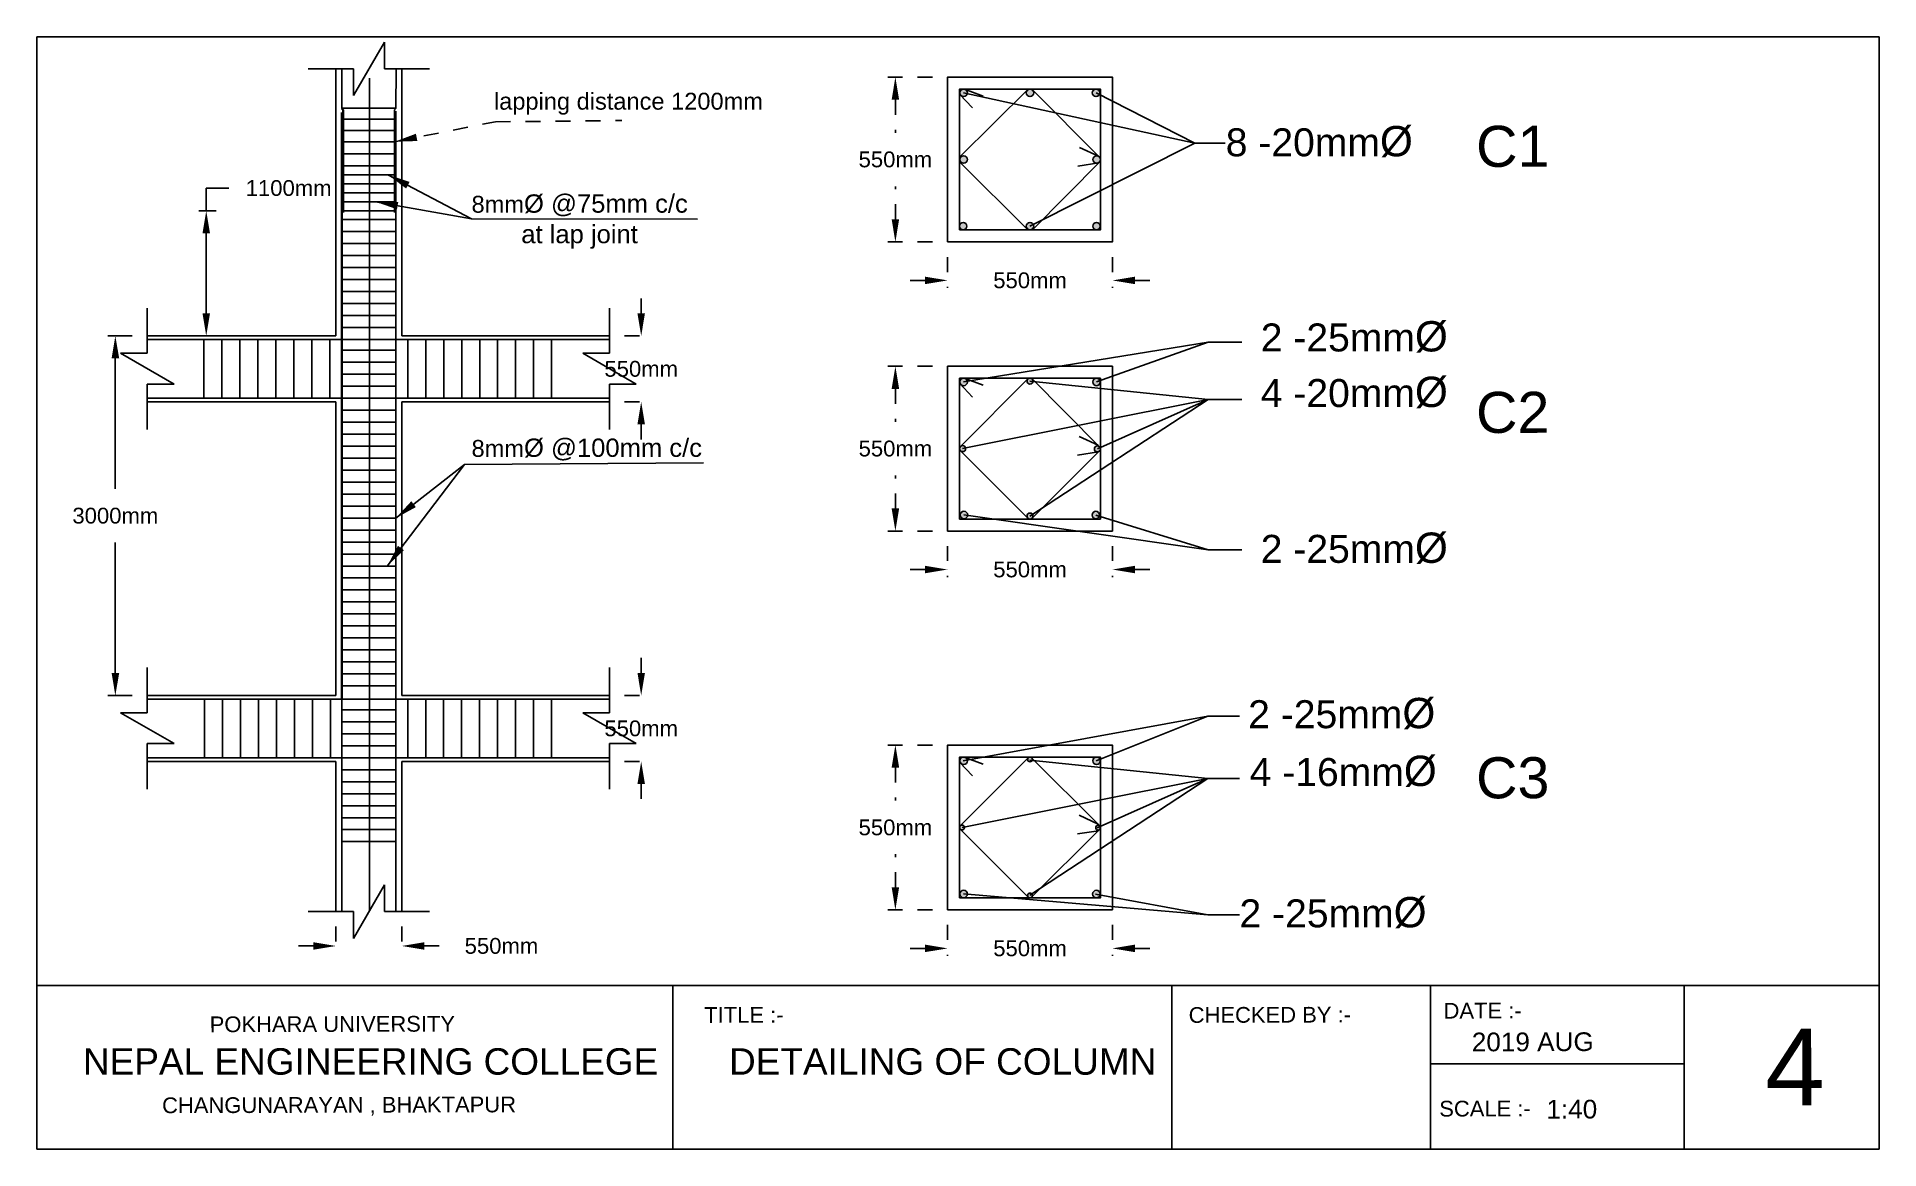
# Model space of a CAD drawing. Header units: metres. Extents: x 3 to 189, y -54 to 67.
# Drawn here: x 72.92 to 85.22, y -40.59 to -33.16 of the extents above; entities that cross this region are included whole.
import ezdxf

# ---------------------------------------------------------------- set-up
doc = ezdxf.new("R2010")
doc.units = ezdxf.units.M
doc.header["$LTSCALE"] = 0.015
doc.header["$MEASUREMENT"] = 0
doc.linetypes.add('ACAD_ISO08W100', pattern=[36, 24, -3, 6, -3])
doc.styles.get("Standard").update_dxf_attribs({"font": 'arial.ttf'})
doc.dimstyles.get("Standard").update_dxf_attribs({"dimscale": 1.005, "dimtxt": 0.105, "dimasz": 0.15, "dimexe": 0.05, "dimexo": 0.1, "dimgap": 0.125, "dimtad": 0, "dimtih": 1, "dimtoh": 1, "dimdec": 4, "dimzin": 0, "dimdsep": 46, "dimtxsty": 'Standard', "dimcen": 0.115, "dimadec": 3, "dimazin": 0, "dimtfac": 1, "dimtdec": 4, "dimtofl": 0, "dimtmove": 0, "dimatfit": 3, "dimfxl": 1, "dimfxlon": 1, "dimtolj": 1, "dimtzin": 0, "dimarcsym": 0})

msp = doc.modelspace()

# ---------------------------------------------------------------- texts
at = {"linetype": 'Continuous'}
for s, height, p in [('C1', 0.274139, (82.52923, -34.03063)), ('C2', 0.274139, (82.52923, -35.8066)), ('C3', 0.274139, (82.52923, -38.24575)), ('POKHARA UNIVERSITY', 0.105, (74.07414, -39.80663)), ('TITLE :-', 0.105, (77.37584, -39.74428)), ('CHECKED BY :-', 0.105, (80.61013, -39.74428)), ('DATE :-', 0.105, (82.31187, -39.71568)), ('2019 AUG ', 0.124819, (82.5006, -39.93432)), ('4', 0.51264, (84.4591, -40.29531)), ('CHANGUNARAYAN , BHAKTAPUR', 0.105, (73.75624, -40.3472)), ('SCALE :-', 0.105, (82.28314, -40.3696)), ('1:40', 0.124819, (82.99865, -40.38314))]:
    msp.add_text(s, height=height, rotation=0.15, dxfattribs=at).set_placement(p)
at = {"linetype": 'Continuous', "attachment_point": 1}
for s, width, gutter_width, insert, char_height in [('lapping distance 1200mm', 2.0186148, 0.5641, (75.97179, -33.53537), 0.1128194), ('8 -20mm{\\H1.08333x;Ø}', 1.6036248, 0.93411, (80.85758, -33.75721), 0.1868214), ('8mm{\\H1.08333x;Ø @75mm c/c\\P       at lap joint}', 2.0186148, 0.5641, (75.8223, -34.21386), 0.1128194), ('2 -25mm{\\H1.08333x;Ø}', 1.6036248, 0.93411, (81.09123, -35.05996), 0.1868214), ('4 -20mm{\\H1.08333x;Ø}', 1.6036248, 0.93411, (81.09123, -35.43093), 0.1868214), ('8mm{\\H1.08333x;Ø @100mm c/c}', 2.0186148, 0.5641, (75.8223, -35.84373), 0.1128194), ('2 -25mm{\\H1.08333x;Ø}', 1.6036248, 0.93411, (81.09123, -36.47108), 0.1868214), ('2 -25mm{\\H1.08333x;Ø}', 1.6036248, 0.93411, (81.00746, -37.57486), 0.1868214), ('4 -16mm{\\H1.08333x;Ø}', 1.6036248, 0.93411, (81.01717, -37.96078), 0.1868214), ('2 -25mm{\\H1.08333x;Ø}', 1.6036248, 0.93411, (80.94933, -38.90419), 0.1868214), ('NEPAL ENGINEERING COLLEGE', 7.6490582, 0.8836, (73.22763, -39.91355), 0.1767205), ('DETAILING OF COLUMN', 7.6490582, 0.8836, (77.54133, -39.91355), 0.1767205)]:
    msp.add_mtext_dynamic_manual_height_columns(s, width=width, gutter_width=gutter_width, heights=[0], dxfattribs=dict(at, insert=insert, char_height=char_height))

# ---------------------------------------------------------------- blocks, each defined once
blk = doc.blocks.new('*D108')
at = {"color": 0, "lineweight": -2, "ltscale": 0.01, "transparency": 16777216}
for p, q in [((74.051, -34.323), (74.051, -34.172)), ((74.051, -34.172), (74.202, -34.172)), ((74.117, -34.323), (74.001, -34.323)), ((74.051, -35.008), (74.051, -34.473)), ((74.117, -35.159), (74.001, -35.159))]:
    blk.add_line(p, q, dxfattribs=at)
at = {"color": 0, "ltscale": 0.01, "transparency": 16777216}
for points in [[(74.026, -34.473), (74.076, -34.473), (74.051, -34.323)], [(74.026, -35.008), (74.076, -35.008), (74.051, -35.159)]]:
    blk.add_solid(points, dxfattribs=at)
at = {"layer": 'Defpoints', "color": 0, "ltscale": 0.01, "transparency": 16777216}
for p in [(74.051, -34.323), (74.217, -34.323), (74.217, -35.159)]:
    blk.add_point(p, dxfattribs=at)
at = {"color": 0, "ltscale": 0.01, "transparency": 16777216, "insert": (74.601, -34.172), "char_height": 0.1055, "attachment_point": 5}
blk.add_mtext('\\A1;1100mm', dxfattribs=at)
blk = doc.blocks.new('*D109')
at = {"color": 0, "lineweight": -2, "ltscale": 0.01, "transparency": 16777216}
for p, q in [((73.557, -35.159), (73.394, -35.159)), ((73.444, -35.309), (73.444, -36.179)), ((73.444, -37.408), (73.444, -36.538)), ((73.557, -37.559), (73.394, -37.559))]:
    blk.add_line(p, q, dxfattribs=at)
at = {"color": 0, "ltscale": 0.01, "transparency": 16777216}
for points in [[(73.419, -35.309), (73.47, -35.309), (73.444, -35.159)], [(73.419, -37.408), (73.47, -37.408), (73.444, -37.559)]]:
    blk.add_solid(points, dxfattribs=at)
at = {"layer": 'Defpoints', "color": 0, "ltscale": 0.01, "transparency": 16777216}
for p in [(73.657, -35.159), (73.444, -37.559), (73.657, -37.559)]:
    blk.add_point(p, dxfattribs=at)
at = {"color": 0, "ltscale": 0.01, "transparency": 16777216, "insert": (73.444, -36.359), "char_height": 0.1055, "attachment_point": 5}
blk.add_mtext('\\A1;3000mm', dxfattribs=at)
blk = doc.blocks.new('*D204')
at = {"color": 0, "linetype": 'ACAD_ISO08W100', "lineweight": -2, "ltscale": 0.01, "transparency": 16777216}
for p, q in [((74.917, -39.102), (74.917, -39.281)), ((75.357, -39.102), (75.357, -39.281)), ((74.766, -39.231), (74.615, -39.231)), ((75.507, -39.231), (75.658, -39.231))]:
    blk.add_line(p, q, dxfattribs=at)
at = {"color": 0, "linetype": 'ACAD_ISO08W100', "ltscale": 0.01, "transparency": 16777216}
for points in [[(74.766, -39.206), (74.766, -39.256), (74.917, -39.231)], [(75.507, -39.206), (75.507, -39.256), (75.357, -39.231)]]:
    blk.add_solid(points, dxfattribs=at)
at = {"layer": 'Defpoints', "color": 0, "linetype": 'ACAD_ISO08W100', "ltscale": 0.01, "transparency": 16777216}
for p in [(74.917, -39.001), (75.357, -39.001), (75.357, -39.231)]:
    blk.add_point(p, dxfattribs=at)
at = {"color": 0, "linetype": 'ACAD_ISO08W100', "ltscale": 0.01, "transparency": 16777216, "insert": (76.022, -39.231), "char_height": 0.1055, "attachment_point": 5}
blk.add_mtext('\\A1;550mm', dxfattribs=at)
blk = doc.blocks.new('*D205')
at = {"color": 0, "linetype": 'ACAD_ISO08W100', "lineweight": -2, "ltscale": 0.01, "transparency": 16777216}
for p, q in [((76.955, -37.408), (76.955, -37.257)), ((76.844, -37.559), (77.005, -37.559)), ((76.844, -37.999), (77.005, -37.999)), ((76.955, -38.149), (76.955, -38.3))]:
    blk.add_line(p, q, dxfattribs=at)
at = {"color": 0, "linetype": 'ACAD_ISO08W100', "ltscale": 0.01, "transparency": 16777216}
for points in [[(76.93, -37.408), (76.98, -37.408), (76.955, -37.559)], [(76.93, -38.149), (76.98, -38.149), (76.955, -37.999)]]:
    blk.add_solid(points, dxfattribs=at)
at = {"layer": 'Defpoints', "color": 0, "linetype": 'ACAD_ISO08W100', "ltscale": 0.01, "transparency": 16777216}
for p in [(76.744, -37.559), (76.744, -37.999), (76.955, -37.999)]:
    blk.add_point(p, dxfattribs=at)
at = {"color": 0, "linetype": 'ACAD_ISO08W100', "ltscale": 0.01, "transparency": 16777216, "insert": (76.955, -37.779), "char_height": 0.1055, "attachment_point": 5}
blk.add_mtext('\\A1;550mm', dxfattribs=at)
blk = doc.blocks.new('*D206')
at = {"color": 0, "linetype": 'ACAD_ISO08W100', "lineweight": -2, "ltscale": 0.01, "transparency": 16777216}
for p, q in [((78.9, -33.431), (78.602, -33.431)), ((78.652, -33.582), (78.652, -33.802)), ((78.652, -34.38), (78.652, -34.161)), ((78.9, -34.531), (78.602, -34.531))]:
    blk.add_line(p, q, dxfattribs=at)
at = {"color": 0, "linetype": 'ACAD_ISO08W100', "ltscale": 0.01, "transparency": 16777216}
for points in [[(78.627, -33.582), (78.677, -33.582), (78.652, -33.431)], [(78.627, -34.38), (78.677, -34.38), (78.652, -34.531)]]:
    blk.add_solid(points, dxfattribs=at)
at = {"layer": 'Defpoints', "color": 0, "linetype": 'ACAD_ISO08W100', "ltscale": 0.01, "transparency": 16777216}
for p in [(79.001, -33.431), (78.652, -34.531), (79.001, -34.531)]:
    blk.add_point(p, dxfattribs=at)
at = {"color": 0, "linetype": 'ACAD_ISO08W100', "ltscale": 0.01, "transparency": 16777216, "insert": (78.652, -33.981), "char_height": 0.1055, "attachment_point": 5}
blk.add_mtext('\\A1;550mm', dxfattribs=at)
blk = doc.blocks.new('*D207')
at = {"color": 0, "linetype": 'ACAD_ISO08W100', "lineweight": -2, "ltscale": 0.01, "transparency": 16777216}
for p, q in [((79.001, -34.632), (79.001, -34.838)), ((80.101, -34.632), (80.101, -34.838)), ((78.85, -34.788), (78.699, -34.788)), ((80.251, -34.788), (80.402, -34.788))]:
    blk.add_line(p, q, dxfattribs=at)
at = {"color": 0, "linetype": 'ACAD_ISO08W100', "ltscale": 0.01, "transparency": 16777216}
for points in [[(78.85, -34.763), (78.85, -34.813), (79.001, -34.788)], [(80.251, -34.763), (80.251, -34.813), (80.101, -34.788)]]:
    blk.add_solid(points, dxfattribs=at)
at = {"layer": 'Defpoints', "color": 0, "linetype": 'ACAD_ISO08W100', "ltscale": 0.01, "transparency": 16777216}
for p in [(79.001, -34.531), (80.101, -34.531), (80.101, -34.788)]:
    blk.add_point(p, dxfattribs=at)
at = {"color": 0, "linetype": 'ACAD_ISO08W100', "ltscale": 0.01, "transparency": 16777216, "insert": (79.551, -34.788), "char_height": 0.1055, "attachment_point": 5}
blk.add_mtext('\\A1;550mm', dxfattribs=at)
blk = doc.blocks.new('*D210')
at = {"color": 0, "linetype": 'ACAD_ISO08W100', "lineweight": -2, "ltscale": 0.01, "transparency": 16777216}
for p, q in [((78.9, -35.361), (78.602, -35.361)), ((78.652, -35.512), (78.652, -35.731)), ((78.652, -36.31), (78.652, -36.09)), ((78.9, -36.461), (78.602, -36.461))]:
    blk.add_line(p, q, dxfattribs=at)
at = {"color": 0, "linetype": 'ACAD_ISO08W100', "ltscale": 0.01, "transparency": 16777216}
for points in [[(78.627, -35.512), (78.677, -35.512), (78.652, -35.361)], [(78.627, -36.31), (78.677, -36.31), (78.652, -36.461)]]:
    blk.add_solid(points, dxfattribs=at)
at = {"layer": 'Defpoints', "color": 0, "linetype": 'ACAD_ISO08W100', "ltscale": 0.01, "transparency": 16777216}
for p in [(79.001, -35.361), (78.652, -36.461), (79.001, -36.461)]:
    blk.add_point(p, dxfattribs=at)
at = {"color": 0, "linetype": 'ACAD_ISO08W100', "ltscale": 0.01, "transparency": 16777216, "insert": (78.652, -35.911), "char_height": 0.1055, "attachment_point": 5}
blk.add_mtext('\\A1;550mm', dxfattribs=at)
blk = doc.blocks.new('*D211')
at = {"color": 0, "linetype": 'ACAD_ISO08W100', "lineweight": -2, "ltscale": 0.01, "transparency": 16777216}
for p, q in [((79.001, -36.561), (79.001, -36.768)), ((80.101, -36.561), (80.101, -36.768)), ((78.85, -36.718), (78.699, -36.718)), ((80.251, -36.718), (80.402, -36.718))]:
    blk.add_line(p, q, dxfattribs=at)
at = {"color": 0, "linetype": 'ACAD_ISO08W100', "ltscale": 0.01, "transparency": 16777216}
for points in [[(78.85, -36.693), (78.85, -36.743), (79.001, -36.718)], [(80.251, -36.693), (80.251, -36.743), (80.101, -36.718)]]:
    blk.add_solid(points, dxfattribs=at)
at = {"layer": 'Defpoints', "color": 0, "linetype": 'ACAD_ISO08W100', "ltscale": 0.01, "transparency": 16777216}
for p in [(79.001, -36.461), (80.101, -36.461), (80.101, -36.718)]:
    blk.add_point(p, dxfattribs=at)
at = {"color": 0, "linetype": 'ACAD_ISO08W100', "ltscale": 0.01, "transparency": 16777216, "insert": (79.551, -36.718), "char_height": 0.1055, "attachment_point": 5}
blk.add_mtext('\\A1;550mm', dxfattribs=at)
blk = doc.blocks.new('*D212')
at = {"color": 0, "linetype": 'ACAD_ISO08W100', "lineweight": -2, "ltscale": 0.01, "transparency": 16777216}
for p, q in [((78.9, -37.89), (78.602, -37.89)), ((78.652, -38.04), (78.652, -38.26)), ((78.652, -38.839), (78.652, -38.619)), ((78.9, -38.99), (78.602, -38.99))]:
    blk.add_line(p, q, dxfattribs=at)
at = {"color": 0, "linetype": 'ACAD_ISO08W100', "ltscale": 0.01, "transparency": 16777216}
for points in [[(78.627, -38.04), (78.677, -38.04), (78.652, -37.89)], [(78.627, -38.839), (78.677, -38.839), (78.652, -38.99)]]:
    blk.add_solid(points, dxfattribs=at)
at = {"layer": 'Defpoints', "color": 0, "linetype": 'ACAD_ISO08W100', "ltscale": 0.01, "transparency": 16777216}
for p in [(79.001, -37.89), (78.652, -38.99), (79.001, -38.99)]:
    blk.add_point(p, dxfattribs=at)
at = {"color": 0, "linetype": 'ACAD_ISO08W100', "ltscale": 0.01, "transparency": 16777216, "insert": (78.652, -38.44), "char_height": 0.1055, "attachment_point": 5}
blk.add_mtext('\\A1;550mm', dxfattribs=at)
blk = doc.blocks.new('*D213')
at = {"color": 0, "linetype": 'ACAD_ISO08W100', "lineweight": -2, "ltscale": 0.01, "transparency": 16777216}
for p, q in [((79.001, -39.09), (79.001, -39.297)), ((80.101, -39.09), (80.101, -39.297)), ((78.85, -39.247), (78.699, -39.247)), ((80.251, -39.247), (80.402, -39.247))]:
    blk.add_line(p, q, dxfattribs=at)
at = {"color": 0, "linetype": 'ACAD_ISO08W100', "ltscale": 0.01, "transparency": 16777216}
for points in [[(78.85, -39.222), (78.85, -39.272), (79.001, -39.247)], [(80.251, -39.222), (80.251, -39.272), (80.101, -39.247)]]:
    blk.add_solid(points, dxfattribs=at)
at = {"layer": 'Defpoints', "color": 0, "linetype": 'ACAD_ISO08W100', "ltscale": 0.01, "transparency": 16777216}
for p in [(79.001, -38.99), (80.101, -38.99), (80.101, -39.247)]:
    blk.add_point(p, dxfattribs=at)
at = {"color": 0, "linetype": 'ACAD_ISO08W100', "ltscale": 0.01, "transparency": 16777216, "insert": (79.551, -39.247), "char_height": 0.1055, "attachment_point": 5}
blk.add_mtext('\\A1;550mm', dxfattribs=at)
blk = doc.blocks.new('*D220')
at = {"color": 0, "linetype": 'ACAD_ISO08W100', "lineweight": -2, "ltscale": 0.01, "transparency": 16777216}
for p, q in [((76.955, -35.008), (76.955, -34.857)), ((76.844, -35.159), (77.005, -35.159)), ((76.844, -35.599), (77.005, -35.599)), ((76.955, -35.749), (76.955, -35.9))]:
    blk.add_line(p, q, dxfattribs=at)
at = {"color": 0, "linetype": 'ACAD_ISO08W100', "ltscale": 0.01, "transparency": 16777216}
for points in [[(76.93, -35.008), (76.98, -35.008), (76.955, -35.159)], [(76.93, -35.749), (76.98, -35.749), (76.955, -35.599)]]:
    blk.add_solid(points, dxfattribs=at)
at = {"layer": 'Defpoints', "color": 0, "linetype": 'ACAD_ISO08W100', "ltscale": 0.01, "transparency": 16777216}
for p in [(76.744, -35.159), (76.744, -35.599), (76.955, -35.599)]:
    blk.add_point(p, dxfattribs=at)
at = {"color": 0, "linetype": 'ACAD_ISO08W100', "ltscale": 0.01, "transparency": 16777216, "insert": (76.955, -35.379), "char_height": 0.1055, "attachment_point": 5}
blk.add_mtext('\\A1;550mm', dxfattribs=at)

# ---------------------------------------------------------------- dimensions: what is measured, and where the dimension line sits
at = {"linetype": 'ACAD_ISO08W100', "ltscale": 0.01}
for base, p1, p2, picture, middle in [((78.65208, -34.53113), (79.00071, -33.43113), (79.00071, -34.53113), '*D206', (78.65208, -33.98113)), ((76.9552, -35.59851), (76.74368, -35.15851), (76.74368, -35.59851), '*D220', (76.9552, -35.37851)), ((78.65208, -36.46088), (79.00071, -35.36088), (79.00071, -36.46088), '*D210', (78.65208, -35.91088)), ((76.9552, -37.99851), (76.74368, -37.55851), (76.74368, -37.99851), '*D205', (76.9552, -37.77851)), ((78.65208, -38.98965), (79.00071, -37.88965), (79.00071, -38.98965), '*D212', (78.65208, -38.43965))]:
    dim = msp.add_linear_dim(base=base, p1=p1, p2=p2, angle=90, text='550mm', dimstyle='Standard', override={"dimpost": 'm'}, dxfattribs=at)
    dim.commit()
    dim.dimension.update_dxf_attribs({"geometry": picture, "text_midpoint": middle})
at = {"ltscale": 0.01}
for base, p1, p2, text, picture, middle in [((74.05079, -34.32251), (74.21717, -35.15851), (74.21717, -34.32251), '1100mm', '*D108', (74.60116, -34.17176)), ((73.44443, -37.55851), (73.65739, -35.15851), (73.65739, -37.55851), '3000mm', '*D109', (73.44443, -36.35851))]:
    dim = msp.add_linear_dim(base=base, p1=p1, p2=p2, angle=90, text=text, dimstyle='Standard', override={"dimpost": 'm'}, dxfattribs=at)
    dim.commit()
    dim.dimension.update_dxf_attribs({"geometry": picture, "text_midpoint": middle})
at = {"linetype": 'ACAD_ISO08W100', "ltscale": 0.01}
for base, p1, p2, picture, middle in [((80.10071, -34.78813), (79.00071, -34.53113), (80.10071, -34.53113), '*D207', (79.55071, -34.78813)), ((80.10071, -36.71788), (79.00071, -36.46088), (80.10071, -36.46088), '*D211', (79.55071, -36.71788)), ((80.10071, -39.24665), (79.00071, -38.98965), (80.10071, -38.98965), '*D213', (79.55071, -39.24665)), ((75.35661, -39.23099), (74.91661, -39.00148), (75.35661, -39.00148), '*D204', (76.02171, -39.23099))]:
    dim = msp.add_linear_dim(base=base, p1=p1, p2=p2, text='550mm', dimstyle='Standard', override={"dimpost": 'm'}, dxfattribs=at)
    dim.commit()
    dim.dimension.update_dxf_attribs({"geometry": picture, "text_midpoint": middle})

# ---------------------------------------------------------------- hatches: boundary and pattern name
at = {"ltscale": 0.01}
h = msp.add_hatch(color=256, dxfattribs=at)
h.dxf.hatch_style = 1
h.paths.add_polyline_path([(79.08269, -33.53613, 1), (79.13269, -33.53613, 1)])
h.paths.add_polyline_path([(79.52571, -33.53613, 1), (79.57571, -33.53613, 1)])
h.paths.add_polyline_path([(80.01675, -33.53613, 1), (79.96675, -33.53613, 1)])
h.paths.add_polyline_path([(80.0159, -33.96639), (80.01055, -33.96102, 0.61544192), (79.97071, -33.98113, 0.3854178), (79.99323, -34.00601), (80.00551, -34.00413, 0.30053553), (80.02071, -33.98113, 0.15896214)])
h.paths.add_polyline_path([(79.13244, -33.98113, 1), (79.08244, -33.98113, 1)])
h.paths.add_polyline_path([(79.08071, -34.41879), (79.08071, -34.43347, 0.86105715), (79.1296, -34.42613, 0.86105715)])
h.paths.add_polyline_path([(79.52571, -34.42613, 1), (79.57571, -34.42613, 1)])
h.paths.add_polyline_path([(79.96992, -34.42613, 1), (80.01992, -34.42613, 1)])
h = msp.add_hatch(color=256, dxfattribs=at)
h.dxf.hatch_style = 1
h.paths.add_polyline_path([(79.08246, -35.46588, 1), (79.13246, -35.46588, 1)])
h.paths.add_polyline_path([(79.55578, -35.44088), (79.54563, -35.44088, 0.34092311), (79.53071, -35.46023, 1), (79.57071, -35.46023, 0.34092311)])
h.paths.add_polyline_path([(80.01993, -35.46588, 1), (79.96993, -35.46588, 1)])
h.paths.add_polyline_path([(80.0204, -35.91271, 1), (79.9804, -35.91271, 0.57878088), (80.01047, -35.92999), (80.01767, -35.92279, 0.1329016)])
h.paths.add_polyline_path([(79.08071, -35.91088, 1), (79.12071, -35.91088, 1)])
h.paths.add_polyline_path([(79.13478, -36.35392, 1), (79.08478, -36.35392, 1)])
h.paths.add_polyline_path([(79.53071, -36.36088, 1), (79.57071, -36.36088, 1)])
h.paths.add_polyline_path([(79.96515, -36.35422, 1), (80.01515, -36.35422, 1)])
h = msp.add_hatch(color=256, dxfattribs=at)
h.dxf.hatch_style = 1
h.paths.add_polyline_path([(79.12014, -37.9727), (79.11336, -37.97019, 0.47688792), (79.08317, -37.99465, 1), (79.13317, -37.99465, 0.27440482)])
h.paths.add_polyline_path([(79.56285, -37.97523), (79.56111, -37.9735, 0.64067998), (79.53471, -37.98565, 1), (79.56671, -37.98565, 0.17914646)])
h.paths.add_polyline_path([(80.02001, -37.99465, 1), (79.97001, -37.99465, 1)])
h.paths.add_polyline_path([(80.02071, -38.44626), (80.02071, -38.43612, 0.85044062), (79.98953, -38.44119, 0.85044062)])
h.paths.add_polyline_path([(79.08744, -38.42719), (79.08367, -38.43098, 0.15531129), (79.08073, -38.44023, 1), (79.11273, -38.44023, 0.60954919)])
h.paths.add_polyline_path([(79.08281, -38.88377, 1), (79.13281, -38.88377, 1)])
h.paths.add_polyline_path([(79.53471, -38.89379, 0.37653922), (79.54863, -38.90965), (79.55278, -38.90965, 0.13790987), (79.56075, -38.90624), (79.56311, -38.90389, 0.17253534), (79.56671, -38.89379, 1)])
h.paths.add_polyline_path([(80.01875, -38.88427, 1), (79.96875, -38.88427, 1)])

# ---------------------------------------------------------------- linework, layer by layer
at = {"linetype": 'Continuous'}
for p, q in [((75.24085, -33.19743), (75.03472, -33.55472)), ((75.24085, -33.37607), (75.24085, -33.19743)), ((75.03472, -33.37607), (74.73085, -33.37607)), ((74.91661, -33.37607), (74.91661, -35.15851)), ((74.95661, -33.37607), (74.95661, -33.64042)), ((75.03472, -33.55472), (75.03472, -33.37607)), ((75.35661, -33.37607), (75.24085, -33.37607)), ((75.31852, -33.37607), (75.31661, -33.64042)), ((75.35661, -33.37607), (75.35661, -35.15851)), ((75.35661, -33.37607), (75.54261, -33.37607)), ((74.95661, -33.63751), (75.31663, -33.63739)), ((75.30781, -33.64892), (75.31661, -33.64042)), ((75.30781, -33.64892), (75.30781, -34.33408)), ((75.31661, -33.65743), (75.31661, -37.58251)), ((74.96553, -33.71251), (75.30781, -33.71251)), ((74.96553, -33.78751), (75.30781, -33.78751)), ((74.96553, -33.86251), (75.30781, -33.86251)), ((74.96553, -33.94251), (75.30781, -33.94251)), ((74.96553, -34.02251), (75.30781, -34.02251)), ((74.96553, -34.08251), (75.30781, -34.08251)), ((74.96553, -34.14251), (75.30781, -34.14251)), ((74.96553, -34.20251), (75.30781, -34.20251)), ((74.96553, -34.26251), (75.30781, -34.26251)), ((74.95661, -34.38251), (75.31661, -34.38251)), ((74.96553, -34.32251), (75.30781, -34.32251)), ((74.95661, -34.46251), (75.31661, -34.46251)), ((74.95661, -34.54251), (75.31661, -34.54251)), ((74.95661, -34.62251), (75.31661, -34.62251)), ((74.95661, -34.70251), (75.31661, -34.70251)), ((74.95661, -34.78251), (75.31661, -34.78251)), ((74.95661, -34.86251), (75.31661, -34.86251)), ((73.65739, -35.15851), (73.65739, -34.97251)), ((74.95661, -34.94251), (75.31661, -34.94251)), ((74.95661, -35.02251), (75.31661, -35.02251)), ((76.74368, -35.15851), (76.74368, -34.97251)), ((73.65739, -35.15851), (74.91661, -35.15851)), ((73.65739, -35.15851), (73.65739, -35.27427)), ((74.95661, -35.10251), (75.31661, -35.10251)), ((75.35661, -35.15851), (76.74368, -35.15851)), ((76.74368, -35.15851), (76.74368, -35.27427)), ((73.65739, -35.27427), (73.47875, -35.27427)), ((73.47875, -35.27427), (73.83604, -35.48039)), ((73.65739, -35.18251), (76.74368, -35.18251)), ((74.03574, -35.18251), (74.03574, -35.57451)), ((74.15574, -35.18251), (74.15574, -35.57451)), ((74.27574, -35.18251), (74.27574, -35.57451)), ((74.39574, -35.18251), (74.39574, -35.57451)), ((74.39574, -35.18251), (74.39574, -35.57451)), ((74.51574, -35.18251), (74.51574, -35.57451)), ((74.63574, -35.18251), (74.63574, -35.57451)), ((74.75574, -35.18251), (74.75574, -35.57451)), ((74.87574, -35.18251), (74.87574, -35.57451)), ((74.95661, -35.18251), (75.31661, -35.18251)), ((74.95661, -35.18251), (74.95661, -35.57451)), ((74.95661, -35.25451), (75.31661, -35.25451)), ((75.31661, -35.18251), (75.31661, -35.57451)), ((75.39661, -35.18251), (75.39661, -35.57451)), ((75.51661, -35.18251), (75.51661, -35.57451)), ((75.63661, -35.18251), (75.63661, -35.57451)), ((75.75661, -35.18251), (75.75661, -35.57451)), ((75.87661, -35.18251), (75.87661, -35.57451)), ((75.99661, -35.18251), (75.99661, -35.57451)), ((76.11661, -35.18251), (76.11661, -35.57451)), ((76.23661, -35.18251), (76.23661, -35.57451)), ((76.35661, -35.18251), (76.35661, -35.57451)), ((76.74368, -35.27427), (76.56504, -35.27427)), ((76.56504, -35.27427), (76.92233, -35.48039)), ((74.95661, -35.33451), (75.31661, -35.33451)), ((74.95661, -35.41451), (75.31661, -35.41451)), ((73.65739, -35.48039), (73.65739, -35.78427)), ((73.83604, -35.48039), (73.65739, -35.48039)), ((74.95661, -35.49451), (75.31661, -35.49451)), ((76.74368, -35.48039), (76.74368, -35.78427)), ((76.92233, -35.48039), (76.74368, -35.48039)), ((73.65739, -35.57451), (76.74368, -35.57451)), ((73.65739, -35.59851), (74.91661, -35.59851)), ((74.91661, -35.59851), (74.91661, -37.55851)), ((74.95661, -35.57451), (75.31661, -35.57451)), ((74.95661, -35.65451), (75.31661, -35.65451)), ((75.35661, -35.59851), (75.35661, -37.55851)), ((75.35661, -35.59851), (76.74368, -35.59851)), ((74.95661, -35.73451), (75.31661, -35.73451)), ((74.95661, -35.81451), (75.31661, -35.81451)), ((74.95661, -35.89451), (75.31661, -35.89451)), ((74.95661, -35.97451), (75.31661, -35.97451)), ((74.95661, -36.05451), (75.31661, -36.05451)), ((74.95661, -36.13451), (75.31661, -36.13451)), ((74.95661, -36.21451), (75.31661, -36.21451)), ((74.95661, -36.29451), (75.31661, -36.29451)), ((74.95661, -36.37451), (75.31661, -36.37451)), ((74.95661, -36.45451), (75.31661, -36.45451)), ((74.95661, -36.53451), (75.31661, -36.53451)), ((74.95661, -36.61451), (75.31661, -36.61451)), ((74.95661, -36.69451), (75.31661, -36.69451)), ((74.95661, -36.77451), (75.31661, -36.77451)), ((74.95661, -36.85451), (75.31661, -36.85451)), ((74.95661, -36.93451), (75.31661, -36.93451)), ((74.95661, -37.01451), (75.31661, -37.01451)), ((74.95661, -37.09451), (75.31661, -37.09451)), ((74.95661, -37.17451), (75.31661, -37.17451)), ((74.95661, -37.25451), (75.31661, -37.25451)), ((73.65739, -37.55851), (73.65739, -37.37251)), ((74.95661, -37.33451), (75.31661, -37.33451)), ((76.74368, -37.55851), (76.74368, -37.37251)), ((74.95661, -37.41451), (75.31661, -37.41451)), ((74.95661, -37.49451), (75.31661, -37.49451)), ((73.65739, -37.55851), (74.91661, -37.55851)), ((73.65739, -37.55851), (73.65739, -37.67427)), ((73.65739, -37.58251), (76.74368, -37.58251)), ((74.04028, -37.58251), (74.04028, -37.97451)), ((74.16028, -37.58251), (74.16028, -37.97451)), ((74.28028, -37.58251), (74.28028, -37.97451)), ((74.40028, -37.58251), (74.40028, -37.97451)), ((74.40028, -37.58251), (74.40028, -37.97451)), ((74.52028, -37.58251), (74.52028, -37.97451)), ((74.64028, -37.58251), (74.64028, -37.97451)), ((74.76028, -37.58251), (74.76028, -37.97451)), ((74.88028, -37.58251), (74.88028, -37.97451)), ((74.95661, -37.58251), (75.31661, -37.58251)), ((74.95661, -37.58251), (74.95661, -39.00148)), ((75.31661, -37.58251), (75.31661, -39.00148)), ((75.35661, -37.55851), (76.74368, -37.55851)), ((75.35661, -37.55851), (76.74368, -37.55851)), ((75.39613, -37.58251), (75.39613, -37.97451)), ((75.51613, -37.58251), (75.51613, -37.97451)), ((75.63613, -37.58251), (75.63613, -37.97451)), ((75.75613, -37.58251), (75.75613, -37.97451)), ((75.87613, -37.58251), (75.87613, -37.97451)), ((75.99613, -37.58251), (75.99613, -37.97451)), ((76.11613, -37.58251), (76.11613, -37.97451)), ((76.23613, -37.58251), (76.23613, -37.97451)), ((76.35613, -37.58251), (76.35613, -37.97451)), ((76.74368, -37.55851), (76.74368, -37.67427)), ((73.65739, -37.67427), (73.47875, -37.67427)), ((73.47875, -37.67427), (73.83604, -37.88039)), ((74.95661, -37.65451), (75.31661, -37.65451)), ((74.95661, -37.73451), (75.31661, -37.73451)), ((76.74368, -37.67427), (76.56504, -37.67427)), ((76.56504, -37.67427), (76.92233, -37.88039)), ((73.65739, -37.88039), (73.65739, -38.18427)), ((73.83604, -37.88039), (73.65739, -37.88039)), ((74.95661, -37.81451), (75.31661, -37.81451)), ((76.74368, -37.88039), (76.74368, -38.18427)), ((76.92233, -37.88039), (76.74368, -37.88039)), ((73.65739, -37.97451), (76.74368, -37.97451)), ((73.65739, -37.99851), (74.91661, -37.99851)), ((74.91661, -37.99851), (74.91661, -39.00148)), ((74.95661, -37.89451), (75.31661, -37.89451)), ((74.95661, -37.97451), (75.31661, -37.97451)), ((75.35661, -37.99851), (76.74368, -37.99851)), ((75.35661, -37.99851), (75.35661, -39.00148)), ((74.95661, -38.05451), (75.31661, -38.05451)), ((74.95661, -38.13451), (75.31661, -38.13451)), ((74.95661, -38.21451), (75.31661, -38.21451)), ((74.95661, -38.29451), (75.31661, -38.29451)), ((74.95661, -38.37451), (75.31661, -38.37451)), ((74.95661, -38.45451), (75.31661, -38.45451)), ((74.95661, -38.53451), (75.31661, -38.53451)), ((75.24085, -38.82284), (75.03472, -39.18013)), ((75.24085, -39.00148), (75.24085, -38.82284)), ((75.03472, -39.00148), (74.73085, -39.00148)), ((75.03472, -39.18013), (75.03472, -39.00148)), ((75.35661, -39.00148), (75.24085, -39.00148)), ((75.35661, -39.00148), (75.54261, -39.00148)), ((72.92004, -39.49562), (85.22004, -39.49562)), ((77.16619, -39.49562), (77.16619, -40.5872)), ((80.49707, -39.49562), (80.49707, -40.5872)), ((82.22437, -39.49562), (82.22437, -40.5872)), ((82.22437, -39.49562), (82.22437, -40.01702)), ((83.91739, -39.49562), (83.91739, -40.5872)), ((82.22437, -40.01702), (83.91739, -40.01702))]:
    msp.add_line(p, q, dxfattribs=at)
at = {"ltscale": 0.01}
for p, q in [((75.14034, -38.99707), (75.14034, -33.43731)), ((79.53953, -33.51113), (79.08071, -33.96484)), ((79.08071, -33.54481), (79.16678, -33.63703)), ((79.10769, -33.53613), (80.65085, -33.87283)), ((79.11257, -33.51113), (79.23867, -33.55779)), ((80.02071, -33.97123), (79.5631, -33.51113)), ((80.65085, -33.87283), (79.99175, -33.53613)), ((79.55071, -34.42613), (80.65085, -33.87283)), ((80.00857, -33.95902), (79.88102, -33.89989)), ((80.65085, -33.87283), (80.85475, -33.87283)), ((79.08071, -33.99629), (79.5367, -34.45113)), ((79.56685, -34.45113), (80.02071, -33.99304)), ((80.01047, -34.00337), (79.87082, -34.02474)), ((79.55071, -34.45113), (79.55071, -34.45113)), ((79.10746, -35.46588), (80.74021, -35.20115)), ((80.74021, -35.20115), (79.99493, -35.46588)), ((80.74021, -35.20115), (80.9656, -35.20115)), ((79.00071, -35.36088), (79.00071, -36.46088)), ((79.08071, -35.44088), (80.02071, -35.44088)), ((79.54098, -35.44088), (79.08071, -35.90234)), ((79.08071, -35.47502), (79.1661, -35.56678)), ((79.11188, -35.44088), (79.23799, -35.48754)), ((79.55071, -35.46023), (80.74021, -35.58327)), ((80.01767, -35.90098), (79.56006, -35.44088)), ((80.02071, -36.38088), (80.02071, -35.44088)), ((79.10071, -35.91088), (80.74021, -35.58327)), ((80.74021, -35.58327), (79.55071, -36.36088)), ((80.74021, -35.58327), (80.0004, -35.91271)), ((80.74021, -35.58327), (80.9656, -35.58327)), ((80.00553, -35.88877), (79.87798, -35.82964)), ((79.08071, -35.91992), (79.54234, -36.38088)), ((79.55929, -36.38088), (80.01767, -35.92279)), ((80.00744, -35.93312), (79.86778, -35.95449)), ((79.10978, -36.35392), (80.74021, -36.58742)), ((80.74021, -36.58742), (79.99015, -36.35422)), ((80.74021, -36.58742), (80.9656, -36.58742)), ((79.1055, -37.99574), (80.73825, -37.69768)), ((80.73825, -37.69768), (79.99297, -37.99574)), ((80.73825, -37.69768), (80.94933, -37.69768)), ((79.54383, -37.96965), (79.08071, -38.43395)), ((79.08071, -38.00378), (79.1661, -38.09555)), ((79.11188, -37.96965), (79.23799, -38.0163)), ((79.54874, -37.99008), (80.73825, -38.11312)), ((80.01767, -38.42974), (79.55726, -37.96965)), ((80.10071, -38.98965), (80.10071, -37.88965)), ((79.09874, -38.44074), (80.73825, -38.11312)), ((80.73825, -38.11312), (79.54874, -38.89074)), ((80.73825, -38.11312), (79.99844, -38.44256)), ((80.73825, -38.11312), (80.94933, -38.11312)), ((80.00553, -38.41754), (79.87798, -38.35841)), ((79.08071, -38.4469), (79.5439, -38.90965)), ((79.55732, -38.90965), (80.01767, -38.45156)), ((80.00744, -38.46189), (79.86778, -38.48326)), ((79.10781, -38.88377), (80.73825, -39.02258)), ((80.73825, -39.02258), (79.98819, -38.88407)), ((80.73825, -39.02258), (80.94933, -39.02258))]:
    msp.add_line(p, q, dxfattribs=at)
for p, q in [((79.08071, -33.51113), (80.02071, -33.51113)), ((79.08071, -35.44088), (80.02071, -35.44088)), ((79.08071, -37.96965), (80.02071, -37.96965))]:
    msp.add_line(p, q)
at = {"linetype": 'Continuous', "lineweight": 35}
for p, q in [((74.95661, -33.64042), (74.96553, -33.64892)), ((74.95661, -33.66608), (74.95661, -37.58251)), ((74.96553, -33.64892), (74.96553, -34.33408))]:
    msp.add_line(p, q, dxfattribs=at)
at = {"linetype": 'Continuous'}
msp.add_lwpolyline([(72.92004, -33.1622), (85.22004, -33.1622), (85.22004, -40.5872), (72.92004, -40.5872)], close=True, dxfattribs=at)
for points in [[(79.00071, -34.53113), (80.10071, -34.53113), (80.10071, -33.43113), (79.00071, -33.43113)], [(79.08071, -34.45113), (80.02071, -34.45113), (80.02071, -33.51113), (79.08071, -33.51113)], [(79.00071, -36.46088), (80.10071, -36.46088), (80.10071, -35.36088), (79.00071, -35.36088)], [(79.08071, -36.38088), (80.02071, -36.38088), (80.02071, -35.44088), (79.08071, -35.44088)], [(79.00071, -38.98965), (80.10071, -38.98965), (80.10071, -37.88965), (79.00071, -37.88965)], [(79.08071, -38.90965), (80.02071, -38.90965), (80.02071, -37.96965), (79.08071, -37.96965)]]:
    msp.add_lwpolyline(points, close=True)
at = {"ltscale": 0.01}
for centre, radius in [((79.10769, -33.53613), 0.025), ((79.55071, -33.53613), 0.025), ((79.99175, -33.53613), 0.025), ((79.10744, -33.98113), 0.025), ((79.99571, -33.98113), 0.025), ((79.1046, -34.42613), 0.025), ((79.55071, -34.42613), 0.025), ((79.99492, -34.42613), 0.025), ((79.10746, -35.46588), 0.025), ((79.55071, -35.46023), 0.02), ((79.99493, -35.46588), 0.025), ((79.10071, -35.91088), 0.02), ((80.0004, -35.91271), 0.02), ((79.10978, -36.35392), 0.025), ((79.55071, -36.36088), 0.02), ((79.99015, -36.35422), 0.025), ((79.10817, -37.99465), 0.025), ((79.55071, -37.98565), 0.016), ((79.99501, -37.99465), 0.025), ((79.09673, -38.44023), 0.016), ((80.00553, -38.44119), 0.016), ((79.10781, -38.88377), 0.025), ((79.99375, -38.88427), 0.025), ((79.55071, -38.89379), 0.016)]:
    msp.add_circle(centre, radius, dxfattribs=at)

msp.set_redraw_order([(e.dxf.handle, doc.entitydb.next_handle()) for e in msp.query("TEXT MTEXT ATTDEF DIMENSION ARC_DIMENSION")])  # texts and dimensions are drawn at this point

# ---------------------------------------------------------------- leaders
at = {"linetype": 'ACAD_ISO08W100', "ltscale": 0.01}
msp.add_leader([(75.30781, -33.86251), (75.98241, -33.72901), (76.8264, -33.7211)], dimstyle='Standard', override={"dimgap": 0.125, "dimtad": 0}, dxfattribs=at)
at = {"ltscale": 0.01}
for points in [[(75.26366, -34.08251), (75.8223, -34.37651), (77.33071, -34.3802)], [(75.18029, -34.26251), (75.8223, -34.37651)], [(75.2596, -36.69451), (75.77568, -36.01601)], [(75.31661, -36.37451), (75.77568, -36.01601), (77.37046, -36.00642)]]:
    msp.add_leader(points, dimstyle='Standard', override={"dimgap": 0.125, "dimtad": 0}, dxfattribs=at)

doc.saveas('drawing.dxf')
